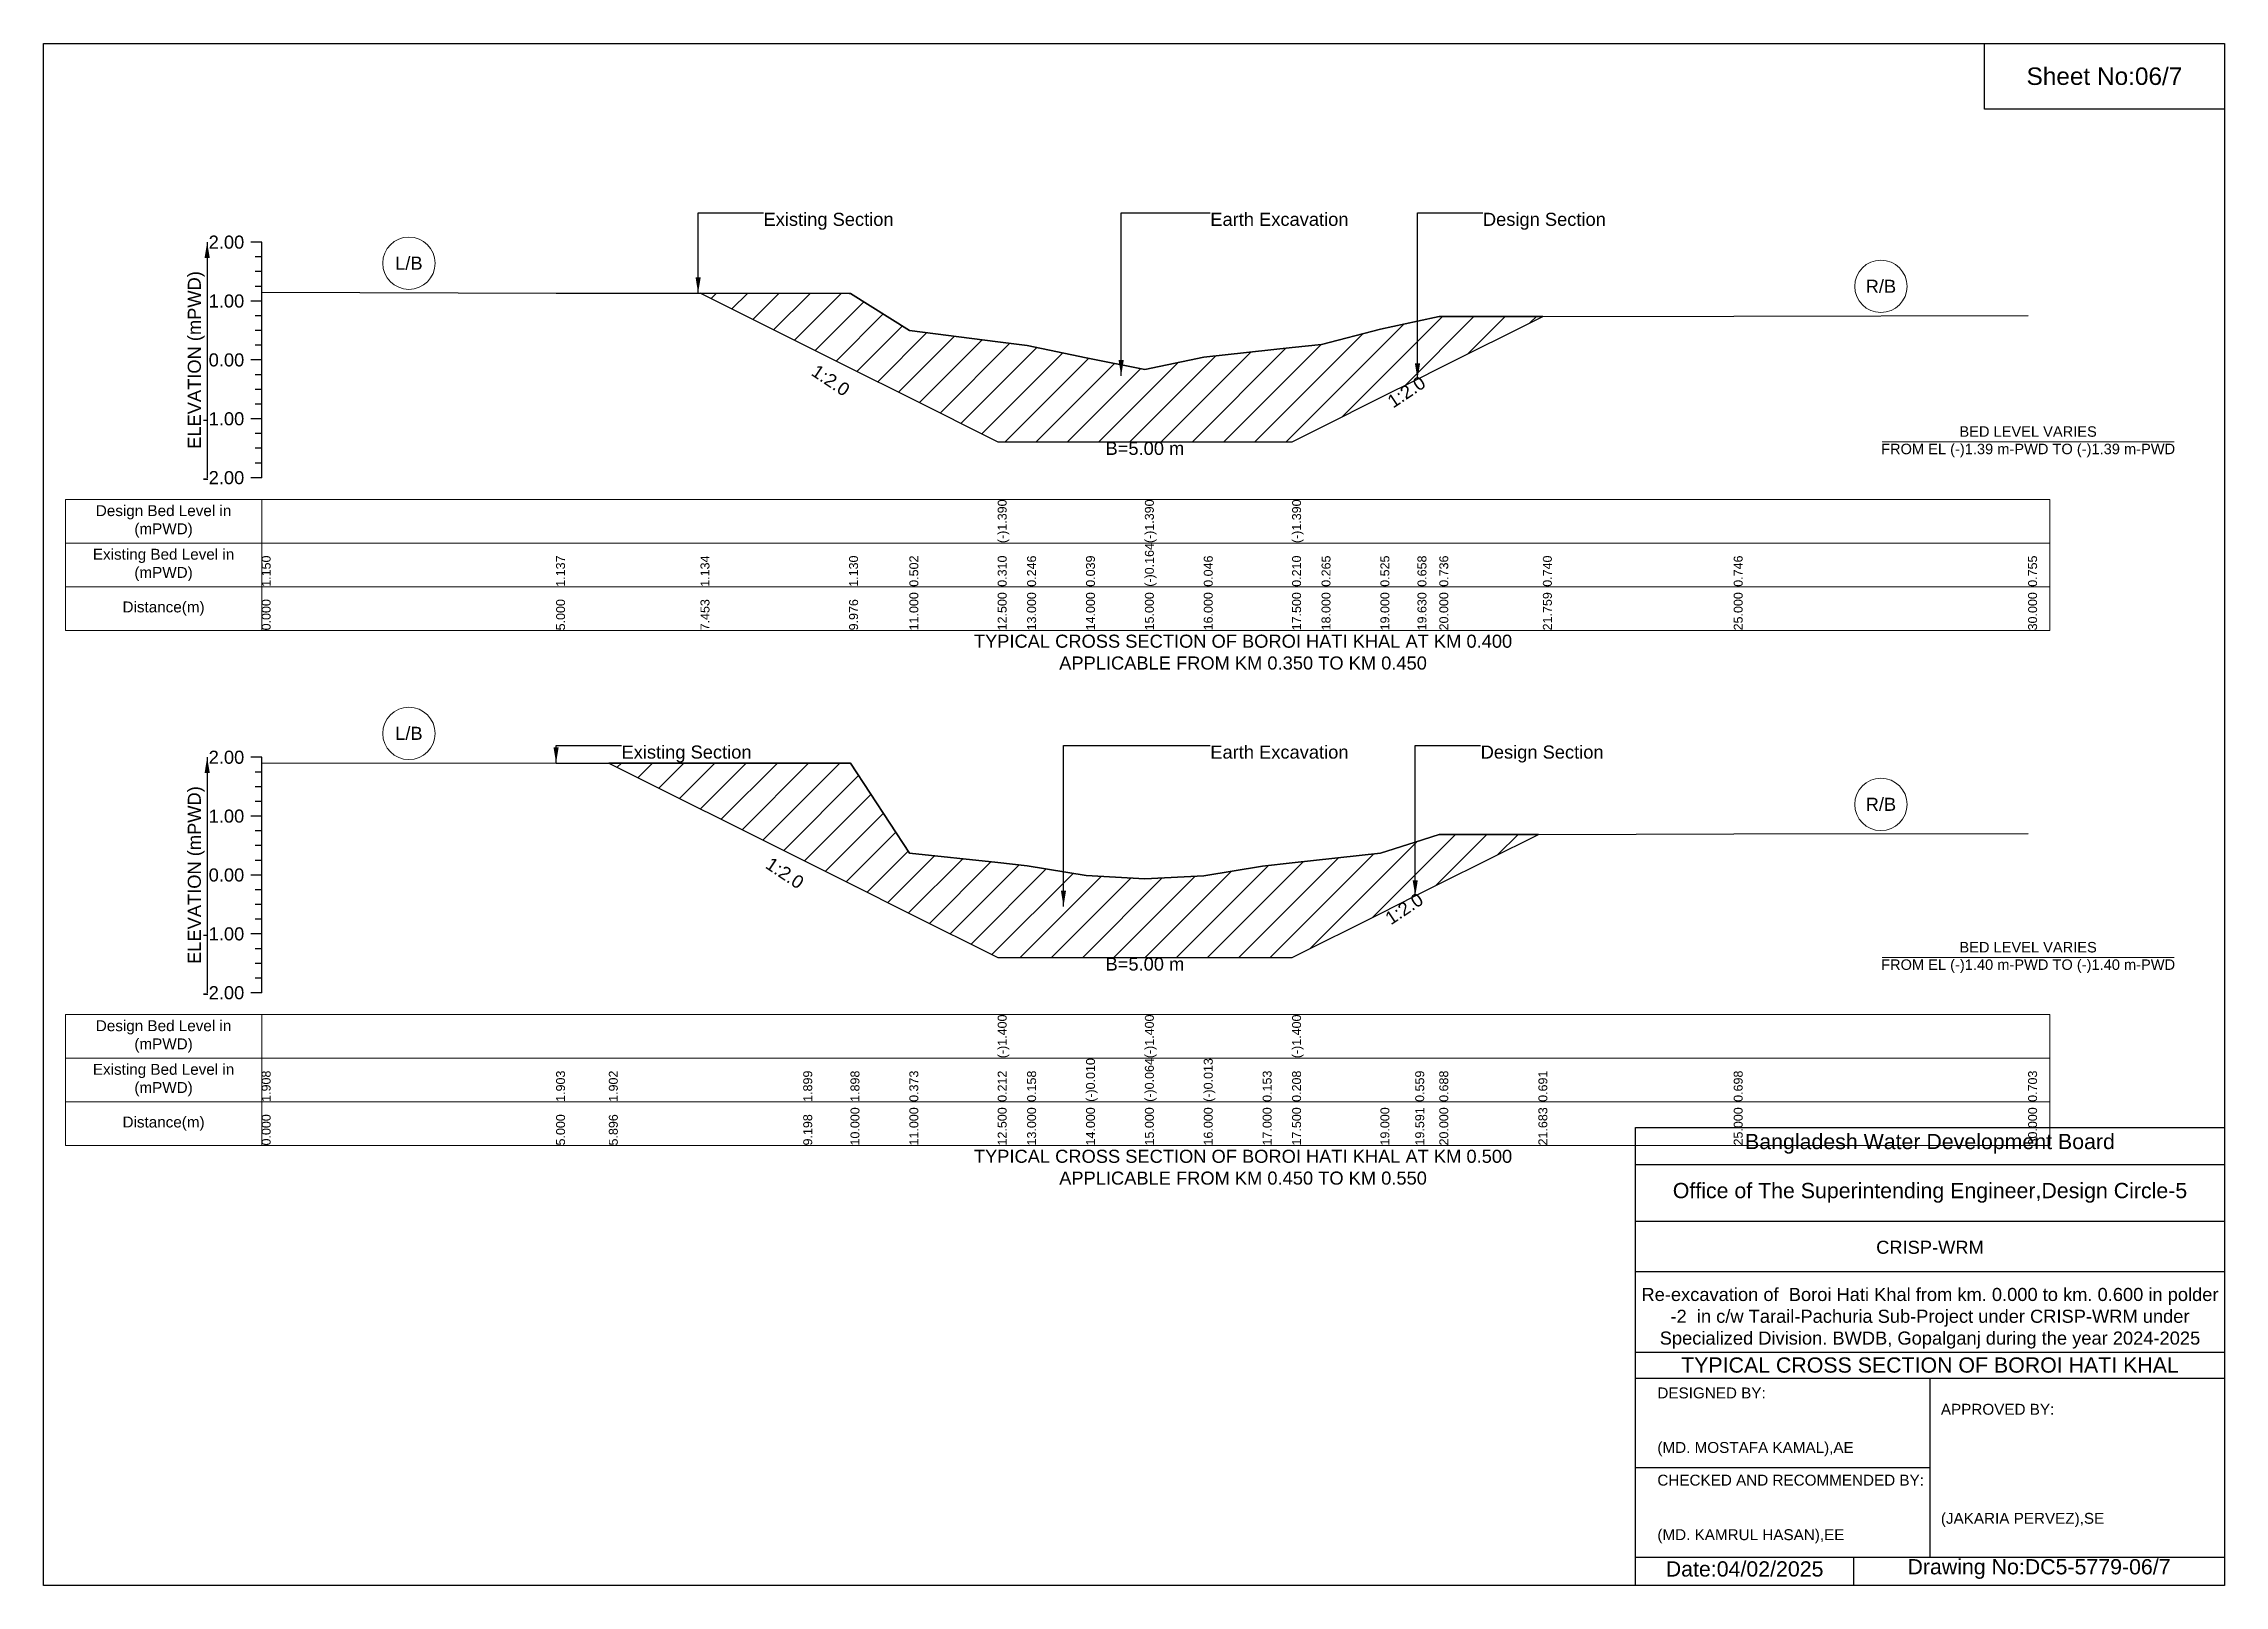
# Model space of a CAD drawing. Header units: inches. Extents: x 91000 to 178000, y -5656 to 8274.
# Drawn here: x 150000 to 158000, y -5656 to 0 of the extents above; entities that cross this region are included whole.
import ezdxf

# ---------------------------------------------------------------- set-up
doc = ezdxf.new("R2010")
doc.units = ezdxf.units.IN
doc.header["$LTSCALE"] = 7
doc.header["$MEASUREMENT"] = 0
for name, color, linetype, lineweight in [('Cross section Data Border', 7, 'Continuous', 9), ('Cross Section Labels', 7, 'Continuous', 9), ('Existing_Bed_Level for Xsection', 7, 'Continuous', 25)]:
    doc.layers.add(name, color=color, linetype=linetype, lineweight=lineweight)
doc.styles.get("Standard").update_dxf_attribs({"font": 'arial.ttf'})
doc.dimstyles.get("Standard").update_dxf_attribs({"dimtxt": 0.18, "dimasz": 0.18, "dimexe": 0.18, "dimexo": 0.0625, "dimgap": 0.09, "dimtad": 0, "dimtih": 1, "dimtoh": 1, "dimdec": 4, "dimzin": 0, "dimdsep": 46, "dimtxsty": 'Standard', "dimcen": 0.09, "dimadec": 0, "dimazin": 0, "dimtfac": 1, "dimtdec": 4, "dimtofl": 0, "dimtmove": 0, "dimatfit": 3, "dimfxl": 1, "dimtolj": 1, "dimtzin": 0, "dimarcsym": 0})

msp = doc.modelspace()

# ---------------------------------------------------------------- texts
at = {"attachment_point": 5}
for s, insert, char_height in [('Sheet No:06/7', (157560, -120), 64), ('Bangladesh Water Development Board', (156920, -4036), 56), ('Office of The Superintending Engineer,Design Circle-5', (156920, -4216), 56)]:
    msp.add_mtext(s, dxfattribs=dict(at, insert=insert, char_height=char_height))
for s, insert, char_height, width, attachment_point in [('CRISP-WRM', (156920, -4416), 48, 2240, 5), ('Re-excavation of  Boroi Hati Khal from km. 0.000 to km. 0.600 in polder -2  in c/w Tarail-Pachuria Sub-Project under CRISP-WRM under Specialized Division. BWDB, Gopalganj during the year 2024-2025', (156920, -4676), 48, 2160, 5), ('TYPICAL CROSS SECTION OF BOROI HATI KHAL', (156920, -4848), 56, 2240, 5), ('DESIGNED BY:^J^J^J(MD. MOSTAFA KAMAL),AE', (155920, -5056), 40, 1120, 4), ('APPROVED BY:^J^J^J^J^J^J(JAKARIA PERVEZ),SE', (156960, -5216), 40, 1120, 4), ('CHECKED AND RECOMMENDED BY:^J^J^J(MD. KAMRUL HASAN),EE', (155920, -5376), 40, 1120, 4), ('Date:04/02/2025', (156240, -5596), 56, 1120, 5), ('Drawing No:DC5-5779-06/7', (157320, -5596), 56, 1760, 5)]:
    msp.add_mtext(s, dxfattribs=dict(insert=insert, char_height=char_height, width=width, attachment_point=attachment_point))
at = {"layer": 'Cross section Data Border', "char_height": 40, "width": 640, "attachment_point": 5}
for s, insert in [('Design Bed Level in (mPWD)', (150440, -1752.6)), ('Existing Bed Level in (mPWD)', (150440, -1912.6)), ('Distance(m)', (150440, -2072.6)), ('Design Bed Level in (mPWD)', (150440, -3642.2)), ('Existing Bed Level in (mPWD)', (150440, -3802.2)), ('Distance(m)', (150440, -3962.2))]:
    msp.add_mtext(s, dxfattribs=dict(at, insert=insert))
at = {"layer": 'Cross Section Labels'}
for s, insert, char_height, attachment_point in [('Existing Section', (152641, -620.6), 48, 1), ('Earth Excavation', (154280, -620.6), 48, 1), ('Design Section', (155280, -620.6), 48, 1), ('L/B', (151340, -805.6), 48, 5), ('R/B', (156740, -890.5), 48, 5), ('BED LEVEL VARIES ^JFROM EL (-)1.39 m-PWD TO (-)1.39 m-PWD', (157280, -1460.8), 38.4, 5), ('B=5.00 m', (154040, -1460.8), 48, 2), ('TYPICAL CROSS SECTION OF BOROI HATI KHAL AT KM 0.400^JAPPLICABLE FROM KM 0.350 TO KM 0.450', (154400, -2232.6), 48, 5), ('L/B', (151340, -2530.6), 48, 5), ('Existing Section', (152120, -2575), 48, 1), ('Earth Excavation', (154280, -2575), 48, 1), ('Design Section', (155271.7, -2575), 48, 1), ('R/B', (156740, -2790.9), 48, 5), ('B=5.00 m', (154040, -3352.6), 48, 2), ('BED LEVEL VARIES ^JFROM EL (-)1.40 m-PWD TO (-)1.40 m-PWD', (157280, -3352.6), 38.4, 5), ('TYPICAL CROSS SECTION OF BOROI HATI KHAL AT KM 0.500^JAPPLICABLE FROM KM 0.450 TO KM 0.550', (154400, -4122.2), 48, 5)]:
    msp.add_mtext(s, dxfattribs=dict(at, insert=insert, char_height=char_height, attachment_point=attachment_point))
at = {"layer": 'Cross Section Labels', "char_height": 48, "attachment_point": 2}
for insert, rotation in [((152900.9, -1215.3), 326.30993), ((154986, -1257.8), 33.69007), ((152732.7, -3022.9), 326.30993), ((154977.7, -3153.7), 33.69007)]:
    msp.add_mtext('1:2.0', dxfattribs=dict(at, insert=insert, rotation=rotation))
at = {"layer": 'Existing_Bed_Level for Xsection', "char_height": 48, "attachment_point": 6}
for s, insert in [('2.00', (150736, -728.6)), ('1.00', (150736, -944.6)), ('0.00', (150736, -1160.6)), ('-1.00', (150736, -1376.6)), ('-2.00', (150736, -1592.6)), ('2.00', (150736, -2618.2)), ('1.00', (150736, -2834.2)), ('0.00', (150736, -3050.2)), ('-1.00', (150736, -3266.2)), ('-2.00', (150736, -3482.2))]:
    msp.add_mtext(s, dxfattribs=dict(at, insert=insert))
at = {"layer": 'Existing_Bed_Level for Xsection', "rotation": 90}
for s, insert, char_height, attachment_point in [('ELEVATION (mPWD)', (150560, -1160.6), 48, 5), ('(-)1.390', (153500, -1832.6), 32.8, 1), ('(-)1.390', (154040, -1832.6), 32.8, 1), ('(-)1.390', (154580, -1832.6), 32.8, 1), ('(-)0.164', (154040, -1992.6), 32.8, 1), ('1.150', (150800, -1992.6), 32.8, 1), ('1.137', (151880, -1992.6), 32.8, 1), ('1.134', (152409.8, -1992.6), 32.8, 1), ('1.130', (152954.9, -1992.6), 32.8, 1), ('0.502', (153176, -1992.6), 32.8, 1), ('0.310', (153500, -1992.6), 32.8, 1), ('0.246', (153608, -1992.6), 32.8, 1), ('0.039', (153824, -1992.6), 32.8, 1), ('0.046', (154256, -1992.6), 32.8, 1), ('0.210', (154580, -1992.6), 32.8, 1), ('0.265', (154688, -1992.6), 32.8, 1), ('0.525', (154904, -1992.6), 32.8, 1), ('0.658', (155040, -1992.6), 32.8, 1), ('0.736', (155120, -1992.6), 32.8, 1), ('0.740', (155500, -1992.6), 32.8, 1), ('0.746', (156200, -1992.6), 32.8, 1), ('0.755', (157280, -1992.6), 32.8, 1), ('0.000', (150800, -2152.6), 32.8, 1), ('5.000', (151880, -2152.6), 32.8, 1), ('7.453', (152409.8, -2152.6), 32.8, 1), ('9.976', (152954.9, -2152.6), 32.8, 1), ('11.000', (153176, -2152.6), 32.8, 1), ('12.500', (153500, -2152.6), 32.8, 1), ('13.000', (153608, -2152.6), 32.8, 1), ('14.000', (153824, -2152.6), 32.8, 1), ('15.000', (154040, -2152.6), 32.8, 1), ('16.000', (154256, -2152.6), 32.8, 1), ('17.500', (154580, -2152.6), 32.8, 1), ('18.000', (154688, -2152.6), 32.8, 1), ('19.000', (154904, -2152.6), 32.8, 1), ('19.630', (155040, -2152.6), 32.8, 1), ('20.000', (155120, -2152.6), 32.8, 1), ('21.759', (155500, -2152.6), 32.8, 1), ('25.000', (156200, -2152.6), 32.8, 1), ('30.000', (157280, -2152.6), 32.8, 1), ('ELEVATION (mPWD)', (150560, -3050.2), 48, 5), ('(-)1.400', (153500, -3722.2), 32.8, 1), ('(-)1.400', (154040, -3722.2), 32.8, 1), ('(-)1.400', (154580, -3722.2), 32.8, 1), ('(-)0.010', (153824, -3882.2), 32.8, 1), ('(-)0.064', (154040, -3882.2), 32.8, 1), ('(-)0.013', (154256, -3882.2), 32.8, 1), ('1.908', (150800, -3882.2), 32.8, 1), ('1.903', (151880, -3882.2), 32.8, 1), ('1.902', (152073.5, -3882.2), 32.8, 1), ('1.899', (152786.7, -3882.2), 32.8, 1), ('1.898', (152960, -3882.2), 32.8, 1), ('0.373', (153176, -3882.2), 32.8, 1), ('0.212', (153500, -3882.2), 32.8, 1), ('0.158', (153608, -3882.2), 32.8, 1), ('0.153', (154472, -3882.2), 32.8, 1), ('0.208', (154580, -3882.2), 32.8, 1), ('0.559', (155031.7, -3882.2), 32.8, 1), ('0.688', (155120, -3882.2), 32.8, 1), ('0.691', (155483.5, -3882.2), 32.8, 1), ('0.698', (156200, -3882.2), 32.8, 1), ('0.703', (157280, -3882.2), 32.8, 1), ('10.000', (152960, -4042.2), 32.8, 1), ('11.000', (153176, -4042.2), 32.8, 1), ('12.500', (153500, -4042.2), 32.8, 1), ('13.000', (153608, -4042.2), 32.8, 1), ('14.000', (153824, -4042.2), 32.8, 1), ('15.000', (154040, -4042.2), 32.8, 1), ('16.000', (154256, -4042.2), 32.8, 1), ('17.000', (154472, -4042.2), 32.8, 1), ('17.500', (154580, -4042.2), 32.8, 1), ('19.000', (154904, -4042.2), 32.8, 1), ('19.591', (155031.7, -4042.2), 32.8, 1), ('20.000', (155120, -4042.2), 32.8, 1), ('21.683', (155483.5, -4042.2), 32.8, 1), ('25.000', (156200, -4042.2), 32.8, 1), ('30.000', (157280, -4042.2), 32.8, 1), ('0.000', (150800, -4042.2), 32.8, 1), ('5.000', (151880, -4042.2), 32.8, 1), ('5.896', (152073.5, -4042.2), 32.8, 1), ('9.198', (152786.7, -4042.2), 32.8, 1)]:
    msp.add_mtext(s, dxfattribs=dict(at, insert=insert, char_height=char_height, attachment_point=attachment_point))

# ---------------------------------------------------------------- hatches: boundary and pattern name
at = {"layer": 'Existing_Bed_Level for Xsection'}
h = msp.add_hatch(dxfattribs=at)
h.set_pattern_fill('ANSI31', color=256, scale=648, style=0)
h.paths.add_polyline_path([(152409.8, -915.7), (152954.9, -1188.3), (152960, -1190.8), (153176, -1298.8), (153500, -1460.8), (153608, -1460.8), (153824, -1460.8), (154040, -1460.8), (154256, -1460.8), (154580, -1460.8), (154688, -1406.8), (154904, -1298.8), (155040, -1230.8), (155120, -1190.8), (155500, -1000.8), (155120, -1001.6), (155040, -1018.5), (154904, -1047.2), (154688, -1103.3), (154580, -1115.2), (154256, -1150.6), (154040, -1196), (153824, -1152.2), (153608, -1107.4), (153500, -1093.6), (153176, -1052.1), (152960, -916.5), (152954.9, -916.5)])
h = msp.add_hatch(dxfattribs=at)
h.set_pattern_fill('ANSI31', color=256, scale=648, style=0)
h.paths.add_polyline_path([(152073.5, -2639.3), (152786.7, -2995.9), (152960, -3082.6), (153176, -3190.6), (153500, -3352.6), (153608, -3352.6), (153824, -3352.6), (154040, -3352.6), (154256, -3352.6), (154472, -3352.6), (154580, -3352.6), (154904, -3190.6), (155031.7, -3126.7), (155120, -3082.6), (155483.5, -2900.8), (155120, -2901.6), (155031.7, -2929.4), (154904, -2969.6), (154580, -3005.2), (154472, -3017.1), (154256, -3053), (154040, -3064), (153824, -3052.3), (153608, -3016), (153500, -3004.4), (153176, -2969.6), (152960, -2640.2), (152786.7, -2640)])

# ---------------------------------------------------------------- linework, layer by layer
for points in [[(150000, 0), (158000, 0), (158000, -5656), (150000, -5656)], [(157120, 0), (158000, 0), (158000, -240), (157120, -240)]]:
    msp.add_lwpolyline(points, close=True)
for points in [[(155840, -5656), (155840, -3976), (158000, -3976)], [(155840, -4112), (158000, -4112)], [(155840, -4320), (158000, -4320)], [(155840, -4504), (158000, -4504)], [(155840, -4800), (158000, -4800)], [(155840, -4896), (158000, -4896)], [(156920, -4896), (156920, -5552)], [(155840, -5224), (156920, -5224)], [(155840, -5552), (158000, -5552)], [(156640, -5552), (156640, -5656)]]:
    msp.add_lwpolyline(points)
at = {"layer": 'Cross section Data Border'}
for points in [[(150080, -1672.6), (157360, -1672.6), (157360, -2152.6), (150080, -2152.6)], [(150080, -3562.2), (157360, -3562.2), (157360, -4042.2), (150080, -4042.2)]]:
    msp.add_lwpolyline(points, close=True, dxfattribs=at)
for points in [[(150800, -1672.6), (150800, -2152.6)], [(150080, -1832.6), (157360, -1832.6)], [(150080, -1992.6), (157360, -1992.6)], [(150800, -3562.2), (150800, -4042.2)], [(150080, -3722.2), (157360, -3722.2)], [(150080, -3882.2), (157360, -3882.2)]]:
    msp.add_lwpolyline(points, dxfattribs=at)
at = {"layer": 'Cross Section Labels'}
for points in [[(156744.2, -1460.8), (157815.8, -1460.8)], [(156744.2, -3352.6), (157815.8, -3352.6)]]:
    msp.add_lwpolyline(points, dxfattribs=at)
for centre in [(151340, -805.6), (156740, -890.5), (151340, -2530.6), (156740, -2790.9)]:
    msp.add_circle(centre, 96, dxfattribs=at)
at = {"layer": 'Existing_Bed_Level for Xsection'}
for points in [[(150800, -728.6), (150760, -728.6)], [(150800, -782.6), (150776, -782.6)], [(150800, -1592.6), (150800, -1376.6), (150800, -1160.6), (150800, -944.6), (150800, -728.6)], [(150800, -836.6), (150776, -836.6)], [(150800, -944.6), (150760, -944.6)], [(150800, -890.6), (150776, -890.6)], [(150800, -912.2), (151880, -915), (152409.8, -915.7), (152954.9, -916.5), (152960, -916.5), (153176, -1052.1), (153500, -1093.6), (153500, -1093.6), (153608, -1107.4), (153824, -1152.2), (154040, -1196), (154040, -1196), (154256, -1150.6), (154580, -1115.2), (154580, -1115.2), (154688, -1103.3), (154904, -1047.2), (155040, -1018.5), (155120, -1001.6), (155500, -1000.8), (156200, -999.4), (157280, -997.5)], [(150800, -998.6), (150776, -998.6)], [(150800, -1052.6), (150776, -1052.6)], [(150800, -1106.6), (150776, -1106.6)], [(150800, -1160.6), (150760, -1160.6)], [(150800, -1214.6), (150776, -1214.6)], [(150800, -1268.6), (150776, -1268.6)], [(150800, -1322.6), (150776, -1322.6)], [(150800, -1376.6), (150760, -1376.6)], [(150800, -1430.6), (150776, -1430.6)], [(150800, -1484.6), (150776, -1484.6)], [(150800, -1592.6), (150760, -1592.6)], [(150800, -1538.6), (150776, -1538.6)], [(150800, -2618.2), (150760, -2618.2)], [(150800, -3482.2), (150800, -3266.2), (150800, -3050.2), (150800, -2834.2), (150800, -2618.2)], [(150800, -2638), (151880, -2639.1), (152073.5, -2639.3), (152786.7, -2640), (152960, -2640.2), (153176, -2969.6), (153500, -3004.4), (153500, -3004.4), (153608, -3016), (153824, -3052.3), (154040, -3064), (154040, -3064), (154256, -3053), (154472, -3017.1), (154580, -3005.2), (154580, -3005.2), (154904, -2969.6), (155031.7, -2929.4), (155120, -2901.6), (155483.5, -2900.8), (156200, -2899.4), (157280, -2898.3)], [(150800, -2672.2), (150776, -2672.2)], [(150800, -2726.2), (150776, -2726.2)], [(150800, -2780.2), (150776, -2780.2)], [(150800, -2834.2), (150760, -2834.2)], [(150800, -2888.2), (150776, -2888.2)], [(150800, -2942.2), (150776, -2942.2)], [(150800, -2996.2), (150776, -2996.2)], [(150800, -3050.2), (150760, -3050.2)], [(150800, -3104.2), (150776, -3104.2)], [(150800, -3158.2), (150776, -3158.2)], [(150800, -3266.2), (150760, -3266.2)], [(150800, -3212.2), (150776, -3212.2)], [(150800, -3320.2), (150776, -3320.2)], [(150800, -3374.2), (150776, -3374.2)], [(150800, -3428.2), (150776, -3428.2)], [(150800, -3482.2), (150760, -3482.2)]]:
    msp.add_lwpolyline(points, dxfattribs=at)
for points in [[(152409.8, -915.7), (152409.8, -915.7), (152954.9, -1188.3), (152960, -1190.8), (153176, -1298.8), (153500, -1460.8), (153500, -1460.8), (153608, -1460.8), (153824, -1460.8), (154040, -1460.8), (154040, -1460.8), (154256, -1460.8), (154580, -1460.8), (154580, -1460.8), (154688, -1406.8), (154904, -1298.8), (155040, -1230.8), (155120, -1190.8), (155500, -1000.8), (155120, -1001.6), (155040, -1018.5), (154904, -1047.2), (154688, -1103.3), (154580, -1115.2), (154580, -1115.2), (154256, -1150.6), (154040, -1196), (154040, -1196), (153824, -1152.2), (153608, -1107.4), (153500, -1093.6), (153500, -1093.6), (153176, -1052.1), (152960, -916.5), (152954.9, -916.5), (152409.8, -915.7)], [(152073.5, -2639.3), (152073.5, -2639.3), (152786.7, -2995.9), (152960, -3082.6), (153176, -3190.6), (153500, -3352.6), (153500, -3352.6), (153608, -3352.6), (153824, -3352.6), (154040, -3352.6), (154040, -3352.6), (154256, -3352.6), (154472, -3352.6), (154580, -3352.6), (154580, -3352.6), (154904, -3190.6), (155031.7, -3126.7), (155120, -3082.6), (155483.5, -2900.8), (155483.5, -2900.8), (155483.5, -2900.8), (155120, -2901.6), (155031.7, -2929.4), (154904, -2969.6), (154580, -3005.2), (154580, -3005.2), (154472, -3017.1), (154256, -3053), (154040, -3064), (154040, -3064), (153824, -3052.3), (153608, -3016), (153500, -3004.4), (153500, -3004.4), (153176, -2969.6), (152960, -2640.2), (152786.7, -2640), (152073.5, -2639.3)]]:
    msp.add_lwpolyline(points, close=True, dxfattribs=at)

msp.set_redraw_order([(e.dxf.handle, doc.entitydb.next_handle()) for e in msp.query("TEXT MTEXT ATTDEF DIMENSION ARC_DIMENSION")])  # texts and dimensions are drawn at this point

# ---------------------------------------------------------------- leaders
at = {"layer": 'Cross Section Labels', "annotation_type": 0, "has_hookline": 1, "hookline_direction": 0}
for points, text_width in [([(152401, -915), (152401, -620.6), (152640.9, -620.6)], 467.2), ([(153952.9, -1218.4), (153952.9, -620.6), (154279.9, -620.6)], 497), ([(155040, -1230.8), (155040, -620.6), (155279.9, -620.6)], 441.2), ([(151880, -2639.1), (151880, -2575), (152119.9, -2575)], 467.2), ([(153741.3, -3165.1), (153741.3, -2575), (154279.9, -2575)], 497), ([(155031.7, -3126.7), (155031.7, -2575), (155271.6, -2575)], 441.2)]:
    msp.add_leader(points, dimstyle='Standard', override={"dimasz": 57.6}, dxfattribs=dict(at, text_width=text_width))
at = {"layer": 'Existing_Bed_Level for Xsection'}
for points in [[(150600, -728.6), (150600, -1592.6)], [(150600, -2618.2), (150600, -3482.2)]]:
    msp.add_leader(points, dimstyle='Standard', override={"dimasz": 57.6}, dxfattribs=at)

doc.saveas('drawing.dxf')
